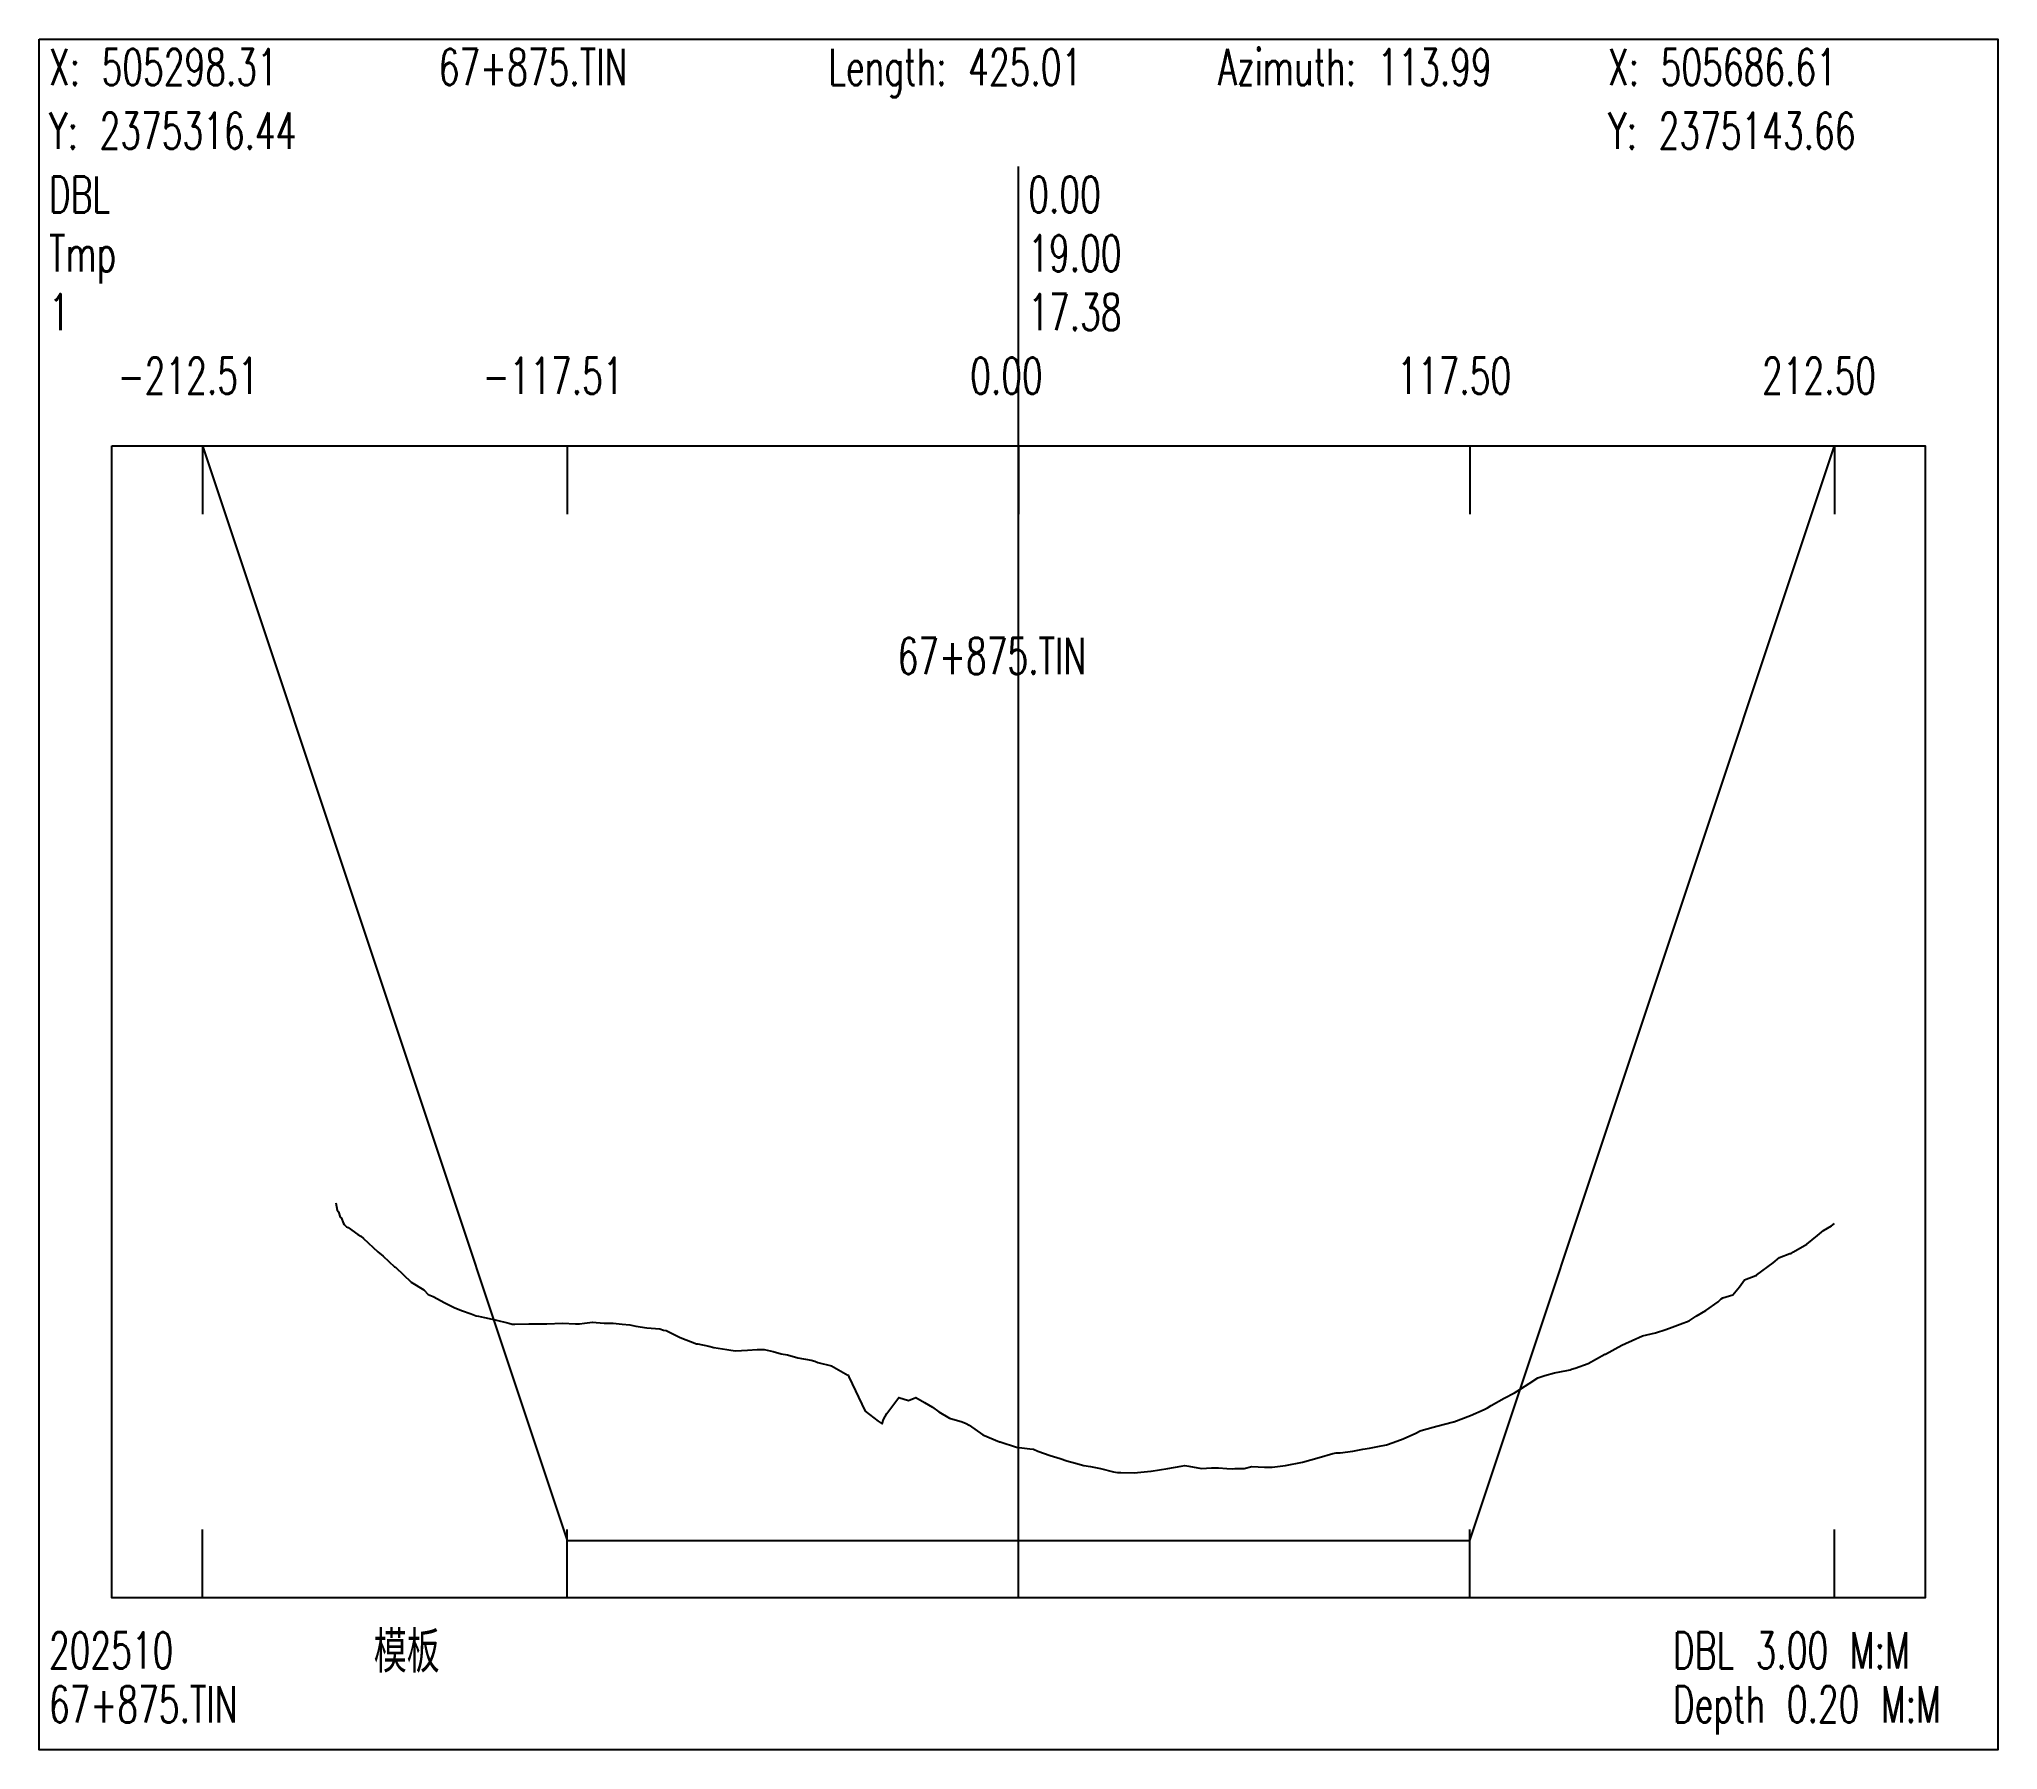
# Model space of a CAD drawing. Extents: x 1 to 171, y -4018 to -2673.
# Drawn here: x 1 to 171, y -2969.5 to -2821.1 of the extents above; entities that cross this region are included whole.
import ezdxf

# ---------------------------------------------------------------- set-up
doc = ezdxf.new("R2010")
doc.units = 0
doc.header["$MEASUREMENT"] = 0
doc.layers.add('LABELS', color=7, linetype='Continuous')
doc.layers.add('XSECTION', color=7, linetype='Continuous')
doc.styles.get("Standard").update_dxf_attribs({"font": 'txt.shx'})

msp = doc.modelspace()

# ---------------------------------------------------------------- texts
at = {"layer": 'LABELS', "color": 0, "width": 0.666667}
for s, height, p in [('X: 505298.31', 3.1482, (1.85, -2825.05)), ('67+875.TIN', 3.148, (35.68, -2825.05)), ('Length: 425.01', 3.1482, (69.51, -2825.05)), ('Azimuth: 113.99', 3.1482, (103.34, -2825.05)), ('X: 505686.61', 3.1482, (137.17, -2825.05)), ('Y: 2375316.44', 3.1482, (1.85, -2830.58)), ('Y: 2375143.66', 3.1482, (137.17, -2830.58)), ('DBL', 3.148, (1.85, -2836.11)), ('0.00', 3.148, (86.85, -2836.11)), ('0.00', 3.148, (86.85, -2836.11)), ('Tmp', 3.148, (1.85, -2841.21)), ('19.00', 3.148, (86.85, -2841.21)), ('19.00', 3.148, (86.85, -2841.21)), ('-212.51', 3.148, (7.82, -2851.84)), ('-117.51', 3.148, (39.49, -2851.84)), ('0.00', 3.148, (81.81, -2851.84)), ('117.50', 3.148, (118.87, -2851.84)), ('212.50', 3.148, (150.54, -2851.84)), ('67+875.TIN', 3.148, (75.51, -2876.16)), ('模板', 3.148, (30.04, -2962.47)), ('DBL 3.00 M:M', 3.1482, (142.81, -2962.47)), ('67+875.TIN', 3.148, (1.85, -2967.14)), ('Depth 0.20 M:M', 3.1482, (142.81, -2967.14))]:
    msp.add_text(s, height=height, dxfattribs=at).set_placement(p)
at = {"layer": 'LABELS', "color": 1, "width": 0.666667}
for s, height, p in [('1', 3.15, (1.85, -2846.31)), ('17.38', 3.148, (86.85, -2846.31)), ('17.38', 3.148, (86.85, -2846.31)), ('202510', 3.148, (1.85, -2962.47))]:
    msp.add_text(s, height=height, dxfattribs=at).set_placement(p)

# ---------------------------------------------------------------- linework, layer by layer
at = {"layer": 'XSECTION', "color": 0, "linetype": 'Continuous'}
for points in [[(1, -2821.05), (171, -2821.05), (171, -2969.52), (1, -2969.52), (1, -2821.05)], [(86, -2956.34), (86, -2832.11)], [(86, -2956.34), (86, -2832.11)], [(7.3, -2856.34), (164.71, -2856.34), (164.71, -2956.34), (7.3, -2956.34), (7.3, -2856.34)], [(15.17, -2856.34), (15.17, -2862.28)], [(15.17, -2856.34), (46.83, -2951.34)], [(15.17, -2856.34), (46.83, -2951.34)], [(46.83, -2856.34), (46.83, -2862.28)], [(86, -2856.34), (86, -2862.28)], [(125.17, -2856.34), (125.17, -2862.28)], [(125.17, -2951.34), (156.84, -2856.34)], [(125.17, -2951.34), (156.84, -2856.34)], [(156.84, -2856.34), (156.84, -2862.28)], [(15.17, -2956.34), (15.17, -2950.4)], [(46.83, -2956.34), (46.83, -2950.4)], [(86, -2956.34), (86, -2950.4)], [(125.17, -2956.34), (125.17, -2950.4)], [(156.84, -2956.34), (156.84, -2950.4)], [(46.83, -2951.34), (86, -2951.34)], [(46.83, -2951.34), (46.83, -2951.34)], [(46.83, -2951.34), (86, -2951.34)], [(86, -2951.34), (125.17, -2951.34)], [(86, -2951.34), (125.17, -2951.34)], [(125.17, -2951.34), (125.17, -2951.34)]]:
    msp.add_lwpolyline(points, dxfattribs=at)
at = {"layer": 'XSECTION', "color": 1, "linetype": 'Continuous'}
msp.add_lwpolyline([(26.74, -2922.04), (26.87, -2922.69), (26.99, -2922.84), (27.12, -2923.29), (27.23, -2923.39), (27.39, -2923.79), (27.47, -2923.94), (27.64, -2924.09), (27.67, -2924.14), (27.82, -2924.19), (28.65, -2924.79), (28.92, -2924.94), (29.14, -2925.14), (30.38, -2926.29), (30.85, -2926.69), (31.84, -2927.59), (31.93, -2927.64), (33.3, -2928.94), (34.39, -2929.59), (34.76, -2929.99), (35.21, -2930.19), (36.21, -2930.74), (37.02, -2931.14), (37.67, -2931.39), (38.49, -2931.69), (38.93, -2931.84), (39.13, -2931.89), (39.65, -2931.99), (40.59, -2932.19), (41.77, -2932.49), (42.05, -2932.59), (42.28, -2932.59), (43.51, -2932.54), (43.98, -2932.54), (44.97, -2932.54), (45.05, -2932.54), (46.43, -2932.49), (47.54, -2932.54), (47.89, -2932.54), (48.32, -2932.49), (49.03, -2932.39), (49.35, -2932.44), (50.04, -2932.49), (50.81, -2932.49), (51.6, -2932.59), (52.27, -2932.64), (52.8, -2932.74), (53.73, -2932.89), (54.88, -2932.99), (55.19, -2933.09), (55.43, -2933.14), (56.65, -2933.74), (58.06, -2934.29), (58.11, -2934.29), (58.16, -2934.29), (59.13, -2934.49), (59.56, -2934.59), (60.69, -2934.79), (61.02, -2934.84), (61.44, -2934.89), (62.48, -2934.84), (63.32, -2934.79), (63.94, -2934.79), (64.72, -2934.94), (65.4, -2935.14), (65.95, -2935.24), (66.86, -2935.49), (68, -2935.69), (68.32, -2935.79), (68.58, -2935.89), (69.78, -2936.19), (71.2, -2936.99), (71.24, -2936.99), (71.28, -2937.14), (72.7, -2940.14), (73.83, -2940.99), (74.16, -2941.24), (74.28, -2940.84), (74.56, -2940.34), (75.62, -2938.94), (76.46, -2939.19), (77.08, -2938.94), (77.84, -2939.39), (78.54, -2939.79), (79.09, -2940.19), (80, -2940.74), (81.12, -2941.04), (81.46, -2941.19), (81.72, -2941.34), (82.91, -2942.19), (84.35, -2942.79), (84.37, -2942.79), (84.38, -2942.79), (84.4, -2942.79), (85.83, -2943.24), (86.98, -2943.39), (87.29, -2943.44), (87.68, -2943.59), (88.75, -2943.99), (89.61, -2944.24), (90.21, -2944.44), (90.96, -2944.64), (91.67, -2944.84), (92.24, -2944.94), (93.13, -2945.09), (94.24, -2945.39), (94.59, -2945.44), (94.87, -2945.44), (96.05, -2945.49), (97.5, -2945.34), (97.51, -2945.34), (97.52, -2945.34), (98.97, -2945.09), (100.13, -2944.89), (100.43, -2944.84), (100.8, -2944.89), (101.89, -2945.09), (102.76, -2945.04), (103.35, -2945.04), (104.08, -2945.09), (104.58, -2945.14), (104.8, -2945.09), (105.59, -2945.09), (106.26, -2944.94), (107.36, -2944.99), (107.72, -2944.99), (108.02, -2944.99), (109.18, -2944.84), (110.64, -2944.54), (110.64, -2944.54), (110.64, -2944.54), (112.1, -2944.14), (113.27, -2943.79), (113.56, -2943.74), (113.92, -2943.74), (115.02, -2943.59), (115.9, -2943.44), (116.48, -2943.34), (117.2, -2943.19), (117.94, -2943.04), (118.53, -2942.84), (119.4, -2942.54), (120.48, -2942.04), (120.86, -2941.84), (121.16, -2941.74), (122.32, -2941.44), (123.76, -2941.04), (123.78, -2941.04), (123.79, -2941.04), (125.24, -2940.49), (126.42, -2939.99), (126.7, -2939.84), (127.04, -2939.64), (128.15, -2938.99), (129.05, -2938.54), (129.61, -2938.19), (130.32, -2937.74), (131.07, -2937.24), (131.68, -2937.04), (132.53, -2936.79), (133.6, -2936.59), (133.87, -2936.54), (133.99, -2936.49), (134.31, -2936.39), (135.45, -2935.99), (136.88, -2935.19), (136.91, -2935.19), (136.94, -2935.19), (138.37, -2934.39), (139.57, -2933.84), (139.83, -2933.74), (140.16, -2933.59), (141.29, -2933.34), (142.2, -2933.04), (142.75, -2932.84), (143.44, -2932.59), (144.21, -2932.29), (144.83, -2931.89), (145.67, -2931.39), (146.72, -2930.64), (147, -2930.39), (147.13, -2930.29), (148.01, -2930.04), (148.59, -2929.34), (149.02, -2928.74), (150, -2928.34), (150.05, -2928.34), (150.08, -2928.29), (151.5, -2927.24), (152.05, -2926.79), (152.96, -2926.44), (153.06, -2926.44), (153.28, -2926.29), (154.42, -2925.64), (155.34, -2924.89), (155.88, -2924.44), (156.56, -2924.04), (156.84, -2923.84)], dxfattribs=at)

msp.set_redraw_order([(e.dxf.handle, doc.entitydb.next_handle()) for e in msp.query("TEXT MTEXT ATTDEF DIMENSION ARC_DIMENSION")])  # texts and dimensions are drawn at this point

doc.saveas('drawing.dxf')
